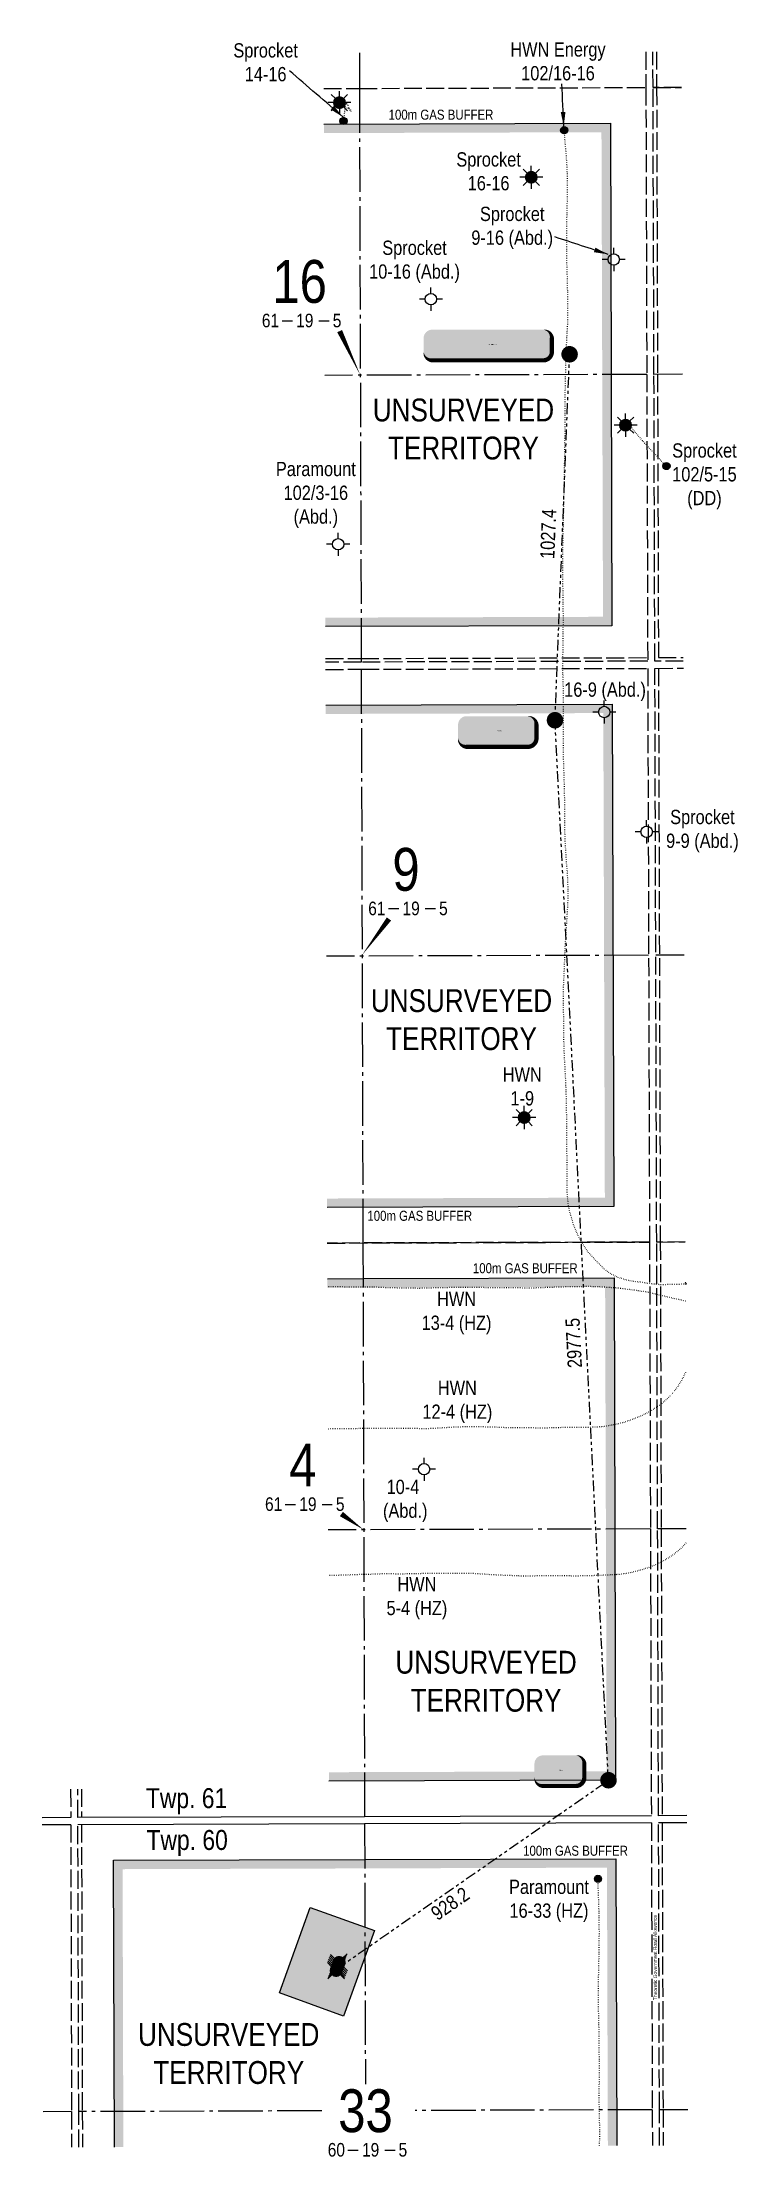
# Model space of a CAD drawing. Extents: x 498152 to 532124, y 6001603 to 6015154.
# Drawn here: x 525147 to 527098, y 6001603 to 6007532 of the extents above; entities that cross this region are included whole.
import ezdxf
from ezdxf.enums import TextEntityAlignment as Align

# ---------------------------------------------------------------- set-up
doc = ezdxf.new("R2018")
doc.units = 0
doc.header["$LTSCALE"] = 5
doc.header["$PDSIZE"] = 0.5
for name, pattern in [('foc-DOT', [1, 0.2, -0.8]), ('foc-DRILLPATH', [14.75, 6, -1.75, 1.75, -1.75, 1.75, -1.75]), ('foc-QUARTERLINE', [33, 25, -3, 2, -3]), ('foc-UNSURVEYED', [12.5, 10, -2.5])]:
    doc.linetypes.add(name, pattern=pattern)
for name, color, linetype in [('10', 1, 'Continuous'), ('9', 3, 'Continuous'), ('ABADATA-DRILL', 8, 'foc-DOT'), ('ABADATA-DRILL-T', 8, 'Continuous'), ('AS-TARGET-GAS', 182, 'Continuous'), ('AS-TARGET-GAS-H', 181, 'Continuous'), ('CG-NOTES', 7, 'Continuous'), ('D-TXT', 6, 'Continuous'), ('DRILL-T', 8, 'Continuous'), ('L-BD', 7, 'Continuous'), ('L-BD1', 253, 'Continuous'), ('L-MON', 1, 'Continuous'), ('L-ROAD-T', 7, 'Continuous'), ('L-SEC', 7, 'Continuous'), ('L-SECLBL', 7, 'Continuous'), ('L-SECQ', 8, 'foc-QUARTERLINE'), ('L-UNS-T', 3, 'Continuous'), ('L-USEC', 7, 'foc-UNSURVEYED'), ('locations_e80bf27b-a3a9-4', 7, 'Continuous'), ('P-PDRILLPATH', 12, 'foc-DRILLPATH'), ('P-PROPOSED', 10, 'Continuous'), ('P-PROPOSED-H', 21, 'Continuous')]:
    doc.layers.add(name, color=color, linetype=linetype)
doc.styles.add('80CG', font='ARIALN.TTF', dxfattribs={"height": 10})
doc.styles.add('80L', font='ARIALN.TTF', dxfattribs={"height": 10})
doc.styles.add('SIMPLEX', font='ARIALN.TTF')
doc.styles.get("Standard").update_dxf_attribs({"font": 'ARIALN.TTF'})
doc.dimstyles.new('Compass 5 000', dxfattribs={"dimscale": 5, "dimtxt": 9, "dimasz": 2, "dimexe": 0.2, "dimexo": 0.0625, "dimgap": 0.5, "dimtad": 0, "dimtih": 1, "dimtoh": 1, "dimzin": 0, "dimdsep": 46, "dimtxsty": '80CG', "dimcen": 0.1, "dimse1": 1, "dimse2": 1, "dimclrd": 256, "dimclrt": 256, "dimaunit": 1, "dimadec": 4, "dimazin": 0, "dimtfac": 0.06, "dimtofl": 0, "dimtmove": 0, "dimatfit": 1, "dimfxl": 0.2, "dimtolj": 1, "dimtzin": 0, "dimlwd": -1, "dimarcsym": 0})

msp = doc.modelspace()

# ---------------------------------------------------------------- texts
at = {"layer": 'ABADATA-DRILL-T', "attachment_point": 1, "style": '80L'}
for s, width, gutter_width, insert, char_height in [('\\pxqc;Sprocket\\P14-16', 180.87334, 199.89, (525682.868, 6007529.05), 40), ('\\pxqc;HWN Energy\\P102/16-16', 445.28779, 199.89, (526370.692, 6007531.678), 40), ('\\pxqc;Sprocket\\P9-16 (Abd.)', 226.71439, 199.89, (526351.583, 6007070.586), 40), ('\\pxqc;Sprocket\\P10-16 (Abd.)', 262.62694, 199.89, (526059.629, 6006975.655), 40), ('\\pxqc;Paramount\\P102/3-16 (Abd.)', 262.62694, 199.89, (525782.826, 6006355.379), 40), ('\\pxqc;Sprocket\\P9-9 (Abd.)', 262.62694, 199.89, (526867.2, 6005379.649), 40), ('\\pxqc;Paramount\\P16-33 (HZ)', 224.02758, 199.78, (526456.094, 6002380.092), 39.97798)]:
    msp.add_mtext_dynamic_manual_height_columns(s, width=width, gutter_width=gutter_width, heights=[0], dxfattribs=dict(at, insert=insert, char_height=char_height))
at = {"layer": 'AS-TARGET-GAS', "char_height": 27.98458, "attachment_point": 1, "style": '80L'}
for insert in [(526118.307, 6007342.765), (526058.649, 6004255.474), (526354.708, 6004108.593), (526495.576, 6002475.311)]:
    msp.add_mtext_dynamic_manual_height_columns('100m GAS BUFFER', width=350.35497, gutter_width=189.791, heights=[0], dxfattribs=dict(at, insert=insert))
at = {"layer": 'D-TXT', "color": 3, "char_height": 55.9692, "attachment_point": 1, "style": '80L'}
for s, insert in [('Twp. 61', (525437.582, 6002636.692)), ('Twp. 60', (525439.146, 6002519.449))]:
    msp.add_mtext_dynamic_manual_height_columns(s, width=405.13507, gutter_width=189.791, heights=[0], dxfattribs=dict(at, insert=insert))
at = {"layer": 'DRILL-T', "linetype": 'Continuous', "char_height": 40, "attachment_point": 1, "style": '80L'}
for s, width, insert in [('\\pxqc;Sprocket\\P16-16', 227.383, (526285.051, 6007223.282)), ('\\pxqc;Sprocket\\P102/5-15 (DD)', 227.383, (526890.505, 6006407.222)), ('\\pxqc;16-9 (Abd.)', 245.52926, (526602.611, 6005736.824)), ('\\pxqc;HWN\\P1-9', 245.52926, (526370.414, 6004657.556)), ('\\pxqc,t5;HWN\\P13-4 (HZ)', 193.52667, (526212.068, 6004028.335)), ('\\pxqc,t5;HWN\\P12-4 (HZ)', 193.52667, (526214.384, 6003779.045)), ('\\pxqc;10-4\\P (Abd.)', 135.05956, (526090.998, 6003501.421)), ('\\pxqc,t5;HWN\\P5-4 (HZ)', 193.52667, (526100.883, 6003228.51))]:
    msp.add_mtext_dynamic_manual_height_columns(s, width=width, gutter_width=199.89, heights=[0], dxfattribs=dict(at, insert=insert))
at = {"layer": 'L-BD', "style": '80L'}
for s, rotation, p in [('1027.4', 87.7109, (526565.842, 6006153.244)), ('2977.5', 92.8894, (526637.242, 6003884.942)), ('928.2', 34.7588753, (526290.927, 6002313.016))]:
    msp.add_text(s, height=39.978, rotation=rotation, dxfattribs=at).set_placement(p, align=Align.MIDDLE)
at = {"layer": 'L-UNS-T', "color": 3, "char_height": 63.96476, "attachment_point": 5, "style": '80L'}
for insert in [(526328.147, 6006446.991), (526322.745, 6004791.083), (526391.707, 6002936.065), (525669.794, 6001892.444)]:
    msp.add_mtext_dynamic_manual_height_columns('\\pxqc;UNSURVEYED TERRITORY', width=505.09832, gutter_width=189.791, heights=[0], dxfattribs=dict(at, insert=insert))

# ---------------------------------------------------------------- blocks, each defined once
blk = doc.blocks.new('L-SECLBL')
at = {"layer": '9', "color": 7}
for p, q in [((-5.1, -27.8), (-12.3, -27.8)), ((20.7, -27.8), (13.5, -27.8))]:
    blk.add_line(p, q, dxfattribs=at)
at = {"layer": '10', "color": 2, "style": 'SIMPLEX'}
blk.add_attdef('SEC', text='', height=30, dxfattribs=at).set_placement((0, 0), align=Align.MIDDLE)
at = {"layer": '10', "color": 5, "style": '80L'}
blk.add_attdef('TWP', text='', height=9.5, dxfattribs=at).set_placement((-14.4, -27.4), align=Align.MIDDLE_RIGHT)
blk.add_attdef('RGE', text='', height=9.5, dxfattribs=at).set_placement((3.6, -27.4), align=Align.MIDDLE_CENTER)
blk.add_attdef('MER', text='', height=9.5, dxfattribs=at).set_placement((23.2, -27.4), align=Align.MIDDLE_LEFT)
blk = doc.blocks.new('LABEL_ROAD_THEORETIC')
at = {"layer": 'L-ROAD-T', "style": '80L'}
blk.add_text('Theoretic Government Road Allowance', height=10, dxfattribs=at).set_placement((0, 0), align=Align.MIDDLE_CENTER)
blk = doc.blocks.new('GAS')
h = blk.add_hatch(color=255)
h.dxf.hatch_style = 1
edge = h.paths.add_edge_path()
edge.add_arc((0, 0), 0.9, 0, 360)
for p, q in [((-0.81, 0), (-1.62, 0)), ((-0.57, 0.57), (-1.14, 1.14)), ((0, 0.81), (0, 1.62)), ((0.57, 0.57), (1.14, 1.14)), ((1.62, 0), (0.81, 0)), ((-0.57, -0.57), (-1.14, -1.14)), ((0, -0.81), (0, -1.62)), ((1.14, -1.14), (0.57, -0.57))]:
    blk.add_line(p, q)
blk.add_circle((0, 0), 0.8)
blk = doc.blocks.new('plbh')
at = {"layer": 'L-MON'}
h = blk.add_hatch(color=255, dxfattribs=at)
h.dxf.hatch_style = 1
edge = h.paths.add_edge_path()
edge.add_arc((0, 0), 1.16, 0, 360)
h = blk.add_hatch(color=256, dxfattribs=at)
h.dxf.hatch_style = 1
h.paths.add_polyline_path([(-0.96, 0, 1), (0.96, 0, 1)])
h.paths.add_polyline_path([(0.91, 0, -1), (-0.91, 0, -1)], flags=16)
h.paths.add_polyline_path([(0.45, 0, -1), (-0.45, 0, -1)], flags=0)
h = blk.add_hatch(color=256, dxfattribs=at)
h.dxf.hatch_style = 1
h.paths.add_polyline_path([(-0.45, 0, 1), (0.45, 0, 1)])
h.paths.add_polyline_path([(0.4, 0, -1), (-0.4, 0, -1)], flags=16)
at = {"layer": 'L-MON', "color": 240}
for radius in [0.96, 0.91, 0.45, 0.4]:
    blk.add_circle((0, 0), radius, dxfattribs=at)
blk = doc.blocks.new('BH-Existing')
at = {"layer": 'ABADATA-DRILL-T'}
h = blk.add_hatch(color=256, dxfattribs=at)
h.dxf.hatch_style = 1
edge = h.paths.add_edge_path()
edge.add_arc((0, 0), 0.5, 0, 360)
blk.add_circle((0, 0), 0.5, dxfattribs=at)
blk = doc.blocks.new('GABD')
for p, q in [((-0.81, 0), (-1.62, 0)), ((0, 0.81), (0, 1.62)), ((1.62, 0), (0.81, 0)), ((0, -0.81), (0, -1.62))]:
    blk.add_line(p, q)
blk.add_circle((0, 0), 0.8)
blk = doc.blocks.new('*U60')
h = blk.add_hatch(color=255)
edge = h.paths.add_edge_path()
edge.add_line((-11.5, -11.5), (11.5, -11.5))
edge.add_arc((11.5, -5.5), 6, 270, 360)
edge.add_line((17.5, -5.5), (17.5, 4))
edge.add_arc((11.5, 4), 6, 0, 90)
edge.add_line((11.5, 10), (-11.5, 10))
edge.add_arc((-11.5, 4), 6, 90, 180)
edge.add_line((-17.5, 4), (-17.5, -5.5))
edge.add_arc((-11.5, -5.5), 6, 180, 270)
at = {"color": 14, "flags": 128}
blk.add_lwpolyline([(-11.5, -11.5, 3, 3, 0), (11.5, -11.5, 3, 3, 0.414214), (17.5, -5.5, 3, 3, 0), (17.5, 4, 3, 0, 0.414214), (11.5, 10, 0, 0, 0), (-11.5, 10, 0, 0, 0.414214), (-17.5, 4, 0, 0, 0), (-17.5, -5.5, 0, 3, 0.414214)], format="xyseb", close=True, dxfattribs=at)
at = {"color": 14, "lineweight": 30, "flags": 104}
blk.add_attdef('ENTER_TEXT', text='', height=10, dxfattribs=at).set_placement((0, 0), align=Align.MIDDLE_CENTER)
blk = doc.blocks.new('*U61')
h = blk.add_hatch(color=255)
edge = h.paths.add_edge_path()
edge.add_line((-21.5, -11.5), (21.5, -11.5))
edge.add_arc((21.5, -5.5), 6, 270, 360)
edge.add_line((27.5, -5.5), (27.5, 4))
edge.add_arc((21.5, 4), 6, 0, 90)
edge.add_line((21.5, 10), (-21.5, 10))
edge.add_arc((-21.5, 4), 6, 90, 180)
edge.add_line((-27.5, 4), (-27.5, -5.5))
edge.add_arc((-21.5, -5.5), 6, 180, 270)
at = {"color": 14, "flags": 128}
blk.add_lwpolyline([(-21.5, -11.5, 3, 3, 0), (21.5, -11.5, 3, 3, 0.414214), (27.5, -5.5, 3, 3, 0), (27.5, 4, 3, 0, 0.414214), (21.5, 10, 0, 0, 0), (-21.5, 10, 0, 0, 0.414214), (-27.5, 4, 0, 0, 0), (-27.5, -5.5, 0, 3, 0.414214)], format="xyseb", close=True, dxfattribs=at)
at = {"color": 14, "lineweight": 30, "flags": 104}
blk.add_attdef('ENTER_TEXT', text='', height=10, dxfattribs=at).set_placement((0, 0), align=Align.MIDDLE_CENTER)
blk = doc.blocks.new('*U64')
h = blk.add_hatch(color=255)
edge = h.paths.add_edge_path()
edge.add_line((-39, -11.5), (39, -11.5))
edge.add_arc((39, -5.5), 6, 270, 360)
edge.add_line((45, -5.5), (45, 4))
edge.add_arc((39, 4), 6, 0, 90)
edge.add_line((39, 10), (-39, 10))
edge.add_arc((-39, 4), 6, 90, 180)
edge.add_line((-45, 4), (-45, -5.5))
edge.add_arc((-39, -5.5), 6, 180, 270)
at = {"color": 14, "flags": 128}
blk.add_lwpolyline([(-39, -11.5, 3, 3, 0), (39, -11.5, 3, 3, 0.414214), (45, -5.5, 3, 3, 0), (45, 4, 3, 0, 0.414214), (39, 10, 0, 0, 0), (-39, 10, 0, 0, 0.414214), (-45, 4, 0, 0, 0), (-45, -5.5, 0, 3, 0.414214)], format="xyseb", close=True, dxfattribs=at)
at = {"color": 14, "lineweight": 30, "flags": 104}
blk.add_attdef('ENTER_TEXT', text='', height=10, dxfattribs=at).set_placement((0, 0), align=Align.MIDDLE_CENTER)
blk = doc.blocks.new('WC')
at = {"layer": 'L-MON'}
h = blk.add_hatch(color=255, dxfattribs=at)
h.dxf.hatch_style = 1
edge = h.paths.add_edge_path()
edge.add_arc((0, 0), 0.9, 0, 360)
at = {"layer": 'L-MON', "color": 240, "flags": 128}
for points in [[(-0.62, 0.5), (-1.23, 1.12)], [(0.52, 0.61), (1.13, 1.21)], [(-1.18, -1.18), (-0.56, -0.57)], [(1.16, -1.18), (0.56, -0.57)]]:
    blk.add_lwpolyline(points, dxfattribs=at)
at = {"layer": 'L-MON', "color": 240}
for radius in [0.8, 0.373]:
    blk.add_circle((0, 0), radius, dxfattribs=at)

# ---------------------------------------------------------------- hatches: boundary and pattern name
at = {"layer": 'AS-TARGET-GAS-H'}
h = msp.add_hatch(color=256, dxfattribs=at)
h.dxf.hatch_style = 1
h.paths.add_polyline_path([(525936.941, 6007277.103), (526715.354, 6007279.567), (526719.656, 6005920.952), (525941.002, 6005918.487), (525941.077, 6005893.501), (526744.721, 6005896.045), (526740.261, 6007304.632), (525936.867, 6007302.089)])
h = msp.add_hatch(color=256, dxfattribs=at)
h.dxf.hatch_style = 1
h.paths.add_polyline_path([(525941.809, 6005648.519), (526720.51, 6005650.985), (526724.811, 6004292.369), (525945.87, 6004289.903), (525945.944, 6004264.917), (526749.877, 6004267.462), (526745.417, 6005676.05), (525941.734, 6005673.506)])
h = msp.add_hatch(color=256, dxfattribs=at)
h.dxf.hatch_style = 1
h.paths.add_polyline_path([(525946.616, 6004040.042), (526725.602, 6004042.508), (526729.904, 6002683.893), (525950.677, 6002681.426), (525950.752, 6002656.44), (526754.969, 6002658.986), (526750.509, 6004067.573), (525946.542, 6004065.028)])
h = msp.add_hatch(color=256, dxfattribs=at)
h.dxf.hatch_style = 1
h.paths.add_polyline_path([(526733.225, 6001634.674), (526758.211, 6001634.753), (526755.665, 6002438.991), (526051.371, 6002436.761), (525347.042, 6002434.531), (525349.304, 6001630.292), (525374.29, 6001630.371), (525372.099, 6002409.624), (526051.451, 6002411.775), (526730.758, 6002413.926)])
at = {"layer": 'P-PROPOSED-H'}
h = msp.add_hatch(color=256, dxfattribs=at)
h.dxf.hatch_style = 1
h.paths.add_polyline_path([(525898.283, 6002302.525), (526078.654, 6002237.561), (525992.281, 6001997.723), (525811.91, 6002062.687)])

# ---------------------------------------------------------------- linework, layer by layer
at = {"layer": 'ABADATA-DRILL', "flags": 128}
for points in [[(525980.371, 6007362.452), (525980.371, 6007362.452), (525980.411, 6007362.442), (525980.722, 6007362.303), (525981.162, 6007361.994), (525981.884, 6007361.467), (525982.585, 6007361.029), (525983.076, 6007360.66), (525983.678, 6007360.112), (525984.43, 6007359.434), (525986.074, 6007358.009), (525988.42, 6007356.116), (525990.284, 6007354.672), (525993.842, 6007352.212), (525999.252, 6007348.908), (526003.338, 6007346.58), (526004.851, 6007345.745), (526005.492, 6007345.367), (526006.655, 6007344.54), (526007.617, 6007343.693), (526008.389, 6007342.895), (526008.981, 6007342.227), (526009.935, 6007341.16), (526010.687, 6007340.442), (526011.378, 6007339.914), (526012.06, 6007339.416), (526012.631, 6007338.968), (526012.902, 6007338.599), (526012.923, 6007338.299), (526012.834, 6007338.189), (526012.783, 6007338.268), (526012.803, 6007338.479), (526012.872, 6007338.759), (526013.111, 6007339.139), (526013.2, 6007339.21), (526013.21, 6007339.23), (526013.15, 6007339.41), (526012.898, 6007339.949), (526012.355, 6007341.037), (526011.611, 6007342.405), (526011.06, 6007342.873), (526010.218, 6007343.431), (526009.385, 6007344.368), (526008.551, 6007345.776), (526007.958, 6007346.574), (526007.288, 6007346.872), (526006.808, 6007346.881), (526006.487, 6007346.95), (526006.576, 6007347.46), (526006.744, 6007348.111), (526006.771, 6007348.981), (526006.528, 6007350.06), (526005.793, 6007351.918), (526004.556, 6007354.114), (526002.998, 6007356.649), (526002.164, 6007358.057), (526001.662, 6007358.846), (526001.44, 6007359.395), (526001.368, 6007360.195), (526001.407, 6007360.545), (526001.436, 6007360.975), (526001.405, 6007361.055), (526001.165, 6007361.084), (526000.925, 6007361.023), (526000.186, 6007360.861), (525999.726, 6007360.77), (525999.247, 6007360.638), (525998.787, 6007360.437), (525998.378, 6007360.156), (525998.019, 6007359.735), (525997.741, 6007359.174), (525997.543, 6007358.473), (525997.375, 6007357.693), (525997.218, 6007356.852), (525996.895, 6007354.471), (525996.789, 6007353.061), (525996.643, 6007351.721), (525996.328, 6007350.21), (525995.963, 6007348.579), (525995.618, 6007346.807), (525995.136, 6007344.076), (525994.892, 6007342.175), (525994.737, 6007340.355), (525994.642, 6007338.735), (525994.439, 6007336.164), (525993.857, 6007333.572), (525993.352, 6007331.991), (525993.106, 6007330.63), (525993.108, 6007330.05), (525993.171, 6007328.92), (525993.215, 6007327.7), (525993.168, 6007326.43), (525993.092, 6007325.18), (525993.006, 6007323.969), (525992.899, 6007322.829), (525992.833, 6007321.709), (525992.756, 6007320.639), (525992.717, 6007320.149), (525992.689, 6007319.669), (525992.65, 6007319.168), (525992.622, 6007318.598), (525992.614, 6007317.988), (525992.587, 6007316.708), (525992.561, 6007315.528), (525992.554, 6007314.518), (525992.566, 6007313.698), (525992.529, 6007312.778), (525992.461, 6007312.148), (525992.243, 6007311.577), (525991.734, 6007311.086)], [(526953.187, 6004048.382), (526953.187, 6004048.382), (526953.187, 6004048.382), (526953.127, 6004048.431), (526953.076, 6004048.541), (526953.026, 6004048.661), (526952.966, 6004048.811), (526952.915, 6004048.981), (526952.804, 6004049.18), (526952.644, 6004049.42), (526952.493, 6004049.699), (526952.322, 6004050.019), (526952.121, 6004050.348), (526951.9, 6004050.698), (526951.698, 6004051.087), (526951.507, 6004051.496), (526951.306, 6004051.926), (526951.074, 6004052.395), (526950.843, 6004052.774), (526950.732, 6004053.004), (526950.672, 6004053.154), (526950.561, 6004053.293), (526950.531, 6004053.353), (526950.42, 6004053.623), (526950.36, 6004053.783), (526950.269, 6004054.042), (526950.158, 6004054.282), (526950.048, 6004054.402), (526949.978, 6004054.361), (526949.908, 6004054.281), (526949.669, 6004054.11), (526949.23, 6004053.819), (526949.04, 6004053.688), (526949.31, 6004053.799), (526949.719, 6004053.921), (526950.099, 6004053.972), (526950.539, 6004054.013), (526951.079, 6004054.125), (526951.678, 6004054.317), (526952.177, 6004054.538), (526952.487, 6004054.699), (526952.707, 6004054.73), (526952.957, 6004054.701), (526953.217, 6004054.702), (526953.497, 6004054.653), (526953.747, 6004054.493), (526953.868, 6004054.364), (526953.868, 6004054.294), (526953.839, 6004054.154), (526953.819, 6004053.914), (526953.77, 6004053.684), (526953.641, 6004053.433), (526953.402, 6004053.152), (526953.103, 6004052.881), (526952.764, 6004052.52), (526952.445, 6004052.129), (526952.206, 6004051.809), (526952.017, 6004051.598), (526951.897, 6004051.508), (526951.857, 6004051.437), (526951.807, 6004051.357), (526951.738, 6004051.287), (526951.698, 6004051.177), (526951.739, 6004050.937), (526951.8, 6004050.657), (526951.861, 6004050.407), (526951.921, 6004050.198), (526951.991, 6004050.118), (526951.952, 6004050.028), (526951.632, 6004049.877), (526950.933, 6004049.674), (526949.873, 6004049.521), (526948.533, 6004049.497), (526946.943, 6004049.572), (526945.113, 6004049.686), (526943.133, 6004049.77), (526940.963, 6004049.703), (526938.583, 6004049.485), (526935.874, 6004049.226), (526932.905, 6004048.907), (526929.706, 6004048.607), (526926.206, 6004048.506), (526922.276, 6004048.623), (526918.015, 6004048.88), (526913.705, 6004049.056), (526909.445, 6004049.022), (526905.245, 6004048.839), (526900.886, 6004048.625), (526896.227, 6004048.39), (526891.217, 6004048.194), (526885.827, 6004048.157), (526880.137, 6004048.279), (526874.186, 6004048.68), (526862.132, 6004049.871), (526849.357, 6004051.431), (526842.814, 6004052.33), (526836.19, 6004053.369), (526829.376, 6004054.597), (526822.393, 6004055.655), (526815.471, 6004056.393), (526808.389, 6004057.06), (526801.006, 6004057.967), (526793.671, 6004059.333), (526786.195, 6004061.119), (526778.699, 6004063.216), (526771.361, 6004065.522), (526764.203, 6004068.049), (526757.254, 6004070.877), (526750.204, 6004074.135), (526743.392, 6004077.833), (526736.718, 6004082.112), (526730.233, 6004086.861), (526724.027, 6004091.951), (526718.17, 6004097.263), (526712.593, 6004102.675), (526707.115, 6004108.308), (526701.747, 6004113.951), (526696.358, 6004119.653), (526690.91, 6004125.486), (526685.331, 6004131.528), (526679.81, 6004137.841), (526674.499, 6004144.564), (526669.406, 6004151.668), (526664.753, 6004158.983), (526660.339, 6004166.489), (526656.005, 6004174.105), (526651.86, 6004181.792), (526648.025, 6004189.64), (526644.489, 6004197.708), (526641.223, 6004205.968), (526638.116, 6004214.388), (526635.139, 6004222.919), (526632.322, 6004231.53), (526629.694, 6004240.212), (526627.346, 6004249.084), (526626.129, 6004254.27), (526625.307, 6004258.098), (526623.578, 6004267.232), (526622.139, 6004276.368), (526620.999, 6004285.654), (526620.169, 6004295.011), (526619.589, 6004304.45), (526619.189, 6004313.988), (526618.959, 6004323.458), (526618.858, 6004333.087), (526618.837, 6004342.717), (526618.835, 6004358.998), (526618.836, 6004361.838), (526618.785, 6004381.077), (526618.714, 6004400.287), (526618.612, 6004419.467), (526618.511, 6004438.667), (526618.37, 6004458.017), (526618.188, 6004477.246), (526618.037, 6004496.386), (526617.876, 6004515.695), (526617.604, 6004534.954), (526617.304, 6004554.004), (526616.933, 6004573.043), (526616.332, 6004592.301), (526615.56, 6004611.558), (526614.679, 6004630.686), (526613.698, 6004649.923), (526612.686, 6004669.189), (526611.665, 6004688.316), (526610.864, 6004707.444), (526610.273, 6004726.602), (526609.892, 6004745.741), (526609.761, 6004764.881), (526609.64, 6004784.03), (526609.359, 6004803.22), (526608.858, 6004822.408), (526608.407, 6004841.577), (526608.396, 6004860.777), (526608.944, 6004880.149), (526609.743, 6004899.221), (526610.652, 6004918.554), (526611.52, 6004937.867), (526612.309, 6004957.01), (526612.958, 6004976.262), (526613.727, 6004995.435), (526614.855, 6005014.658), (526616.154, 6005033.912), (526617.472, 6005053.227), (526618.691, 6005072.311), (526619.76, 6005091.464), (526620.939, 6005110.758), (526621.727, 6005130.071), (526621.787, 6005149.171), (526621.476, 6005168.2), (526620.695, 6005187.378), (526619.494, 6005206.574), (526617.992, 6005225.799), (526616.611, 6005244.975), (526615.44, 6005264.121), (526614.169, 6005283.287), (526613.228, 6005302.384), (526612.887, 6005321.633), (526612.846, 6005340.843), (526612.794, 6005360.023), (526612.623, 6005379.223), (526612.422, 6005398.402), (526612.051, 6005417.551), (526611.59, 6005436.72), (526611.158, 6005456.079), (526610.677, 6005475.237), (526609.945, 6005494.585), (526609.314, 6005513.913), (526608.953, 6005533.132), (526608.712, 6005552.281), (526608.57, 6005571.501), (526608.519, 6005590.801), (526608.588, 6005609.921), (526608.677, 6005629.132), (526608.706, 6005648.062), (526608.696, 6005666.972), (526608.695, 6005686.102), (526608.704, 6005705.212), (526608.423, 6005724.291), (526607.812, 6005743.439), (526607.182, 6005762.338), (526606.941, 6005781.337), (526607.15, 6005800.558), (526607.489, 6005819.639), (526607.769, 6005838.5), (526607.908, 6005857.61), (526608.138, 6005876.461), (526608.377, 6005895.692), (526608.447, 6005914.552), (526608.366, 6005933.542), (526608.165, 6005952.872), (526607.925, 6005971.721), (526607.614, 6005990.88), (526607.213, 6006009.779), (526607.012, 6006028.878), (526607.083, 6006047.629), (526607.142, 6006066.729), (526607.122, 6006085.599), (526607.13, 6006104.779), (526607.36, 6006123.71), (526607.74, 6006142.731), (526608.158, 6006161.893), (526608.549, 6006180.704), (526609.038, 6006199.786), (526609.497, 6006218.857), (526609.707, 6006237.588), (526610.037, 6006256.379), (526610.596, 6006275.481), (526611.166, 6006294.573), (526611.624, 6006313.924), (526611.893, 6006332.895), (526612.102, 6006352.026), (526612.292, 6006371.057), (526612.532, 6006389.918), (526612.821, 6006409.089), (526613.059, 6006428.29), (526613.218, 6006447.59), (526613.407, 6006466.821), (526613.575, 6006486.111), (526613.614, 6006505.382), (526613.702, 6006524.682), (526613.871, 6006543.863), (526614.019, 6006563.203), (526614.318, 6006582.364), (526614.867, 6006601.556), (526615.396, 6006620.678), (526615.965, 6006639.74), (526616.644, 6006658.892), (526617.373, 6006678.145), (526618.192, 6006697.327), (526619.211, 6006716.511), (526620.38, 6006735.635), (526621.119, 6006754.717), (526621.278, 6006773.787), (526621.237, 6006793.117), (526621.055, 6006812.357), (526620.664, 6006831.546), (526620.173, 6006850.734), (526619.712, 6006869.953), (526619.181, 6006889.092), (526618.59, 6006908.15), (526618.189, 6006927.289), (526617.988, 6006946.438), (526617.787, 6006965.677), (526617.815, 6006984.858), (526618.054, 6007004.088), (526618.273, 6007023.209), (526618.632, 6007042.47), (526619.121, 6007061.672), (526619.529, 6007080.904), (526619.818, 6007100.025), (526620.107, 6007119.216), (526620.246, 6007138.456), (526619.914, 6007157.695), (526619.263, 6007176.833), (526618.232, 6007196.12), (526616.77, 6007215.465), (526615.15, 6007234.48), (526613.449, 6007253.615), (526611.87, 6007272.05), (526610.769, 6007284.997)], [(526782.646, 6006457.979), (526782.646, 6006457.979), (526782.686, 6006457.989), (526782.905, 6006458.13), (526783.085, 6006458.33), (526783.234, 6006458.431), (526783.454, 6006458.501), (526783.694, 6006458.612), (526783.784, 6006458.683), (526783.814, 6006458.703), (526783.913, 6006458.803), (526783.973, 6006459.023), (526783.942, 6006459.213), (526783.932, 6006459.283), (526784.012, 6006459.183), (526784.083, 6006458.974), (526784.093, 6006458.813), (526784.093, 6006458.804), (526784.093, 6006458.864), (526784.173, 6006458.884), (526784.313, 6006458.924), (526784.403, 6006458.955), (526784.533, 6006458.975), (526784.702, 6006459.075), (526784.832, 6006459.226), (526784.971, 6006459.406), (526785.061, 6006459.437), (526785.131, 6006459.387), (526785.211, 6006459.437), (526785.331, 6006459.507), (526785.43, 6006459.708), (526785.479, 6006459.998), (526785.479, 6006460.258), (526785.508, 6006460.528), (526785.457, 6006460.878), (526785.346, 6006461.148), (526785.385, 6006461.488), (526785.383, 6006462.138), (526785.19, 6006462.907), (526784.828, 6006463.756), (526784.365, 6006464.594), (526784.063, 6006465.214), (526783.642, 6006465.592), (526783.301, 6006465.781), (526783.271, 6006465.971), (526783.33, 6006466.191), (526783.419, 6006466.371), (526783.499, 6006466.582), (526783.478, 6006466.752), (526783.458, 6006466.862), (526783.567, 6006467.242), (526783.665, 6006467.662), (526783.684, 6006467.952), (526783.693, 6006468.282), (526783.713, 6006468.542), (526783.771, 6006468.903), (526783.84, 6006469.333), (526783.85, 6006469.383), (526783.86, 6006469.393), (526783.91, 6006469.373), (526783.99, 6006469.293), (526784.141, 6006469.174), (526784.351, 6006469.004), (526784.622, 6006468.735), (526785.003, 6006468.356), (526785.445, 6006467.868), (526785.906, 6006467.299), (526786.368, 6006466.691), (526786.87, 6006466.052), (526787.473, 6006465.344), (526788.245, 6006464.457), (526789.219, 6006463.33), (526790.403, 6006462.034), (526791.738, 6006460.598), (526793.173, 6006458.982), (526794.688, 6006457.227), (526796.254, 6006455.322), (526797.8, 6006453.407), (526799.326, 6006451.522), (526800.872, 6006449.596), (526802.408, 6006447.681), (526803.974, 6006445.766), (526805.561, 6006443.831), (526808.733, 6006440.011), (526811.935, 6006436.231), (526815.167, 6006432.411), (526818.409, 6006428.592), (526821.691, 6006424.782), (526824.952, 6006421.082), (526826.548, 6006419.277), (526828.174, 6006417.452), (526829.8, 6006415.607), (526831.456, 6006413.703), (526833.142, 6006411.788), (526834.818, 6006409.893), (526836.433, 6006408.068), (526838.019, 6006406.293), (526839.595, 6006404.538), (526841.2, 6006402.763), (526842.816, 6006400.988), (526844.411, 6006399.283), (526846.037, 6006397.569), (526847.702, 6006395.784), (526849.348, 6006393.959), (526850.964, 6006392.214), (526852.539, 6006390.569), (526854.154, 6006388.934), (526855.799, 6006387.269), (526857.465, 6006385.525), (526859.15, 6006383.72), (526860.916, 6006381.845), (526862.752, 6006379.911), (526864.588, 6006378.007), (526866.394, 6006376.203), (526868.149, 6006374.558), (526869.864, 6006372.933), (526871.54, 6006371.219), (526873.165, 6006369.454), (526874.681, 6006367.769), (526876.186, 6006366.143), (526877.691, 6006364.568), (526879.155, 6006363.113), (526880.53, 6006361.707), (526881.724, 6006360.331), (526882.818, 6006358.994), (526883.883, 6006357.718), (526884.936, 6006356.521), (526885.99, 6006355.374), (526887.023, 6006354.298), (526888.007, 6006353.251), (526888.92, 6006352.254), (526889.813, 6006351.286), (526890.696, 6006350.369), (526891.558, 6006349.522), (526892.401, 6006348.724), (526893.213, 6006347.957), (526893.986, 6006347.24), (526894.718, 6006346.532), (526895.43, 6006345.824), (526896.092, 6006345.146), (526896.674, 6006344.548), (526897.597, 6006343.581)], [(526950.607, 6004002.302), (526949.749, 6004002.504), (526944.165, 6004003.796), (526938.211, 6004005.107), (526931.926, 6004006.497), (526925.381, 6004007.986), (526918.576, 6004009.584), (526911.371, 6004011.281), (526904.075, 6004012.988), (526896.53, 6004014.754), (526888.744, 6004016.529), (526880.838, 6004018.303), (526872.712, 6004020.178), (526864.626, 6004022.102), (526856.64, 6004024.076), (526848.553, 6004026.02), (526840.258, 6004027.724), (526831.803, 6004029.137), (526823.229, 6004030.439), (526814.525, 6004031.762), (526805.681, 6004033.073), (526796.657, 6004034.324), (526787.463, 6004035.515), (526778.319, 6004036.616), (526769.136, 6004037.667), (526759.803, 6004038.647), (526754.031, 6004039.168), (526750.48, 6004039.447), (526741.088, 6004040.077), (526735.387, 6004040.429), (526726.955, 6004041.002), (526717.633, 6004041.592), (526708.261, 6004042.052), (526698.9, 6004042.422), (526689.589, 6004042.732), (526680.169, 6004042.872), (526670.699, 6004042.842), (526661.319, 6004042.812), (526651.959, 6004042.762), (526642.589, 6004042.652), (526633.23, 6004042.482), (526623.901, 6004042.222), (526614.531, 6004041.982), (526605.122, 6004041.752), (526595.783, 6004041.432), (526586.474, 6004041.123), (526577.155, 6004040.773), (526567.806, 6004040.403), (526558.457, 6004040.003), (526549.058, 6004039.633), (526539.729, 6004039.283), (526530.41, 6004039.023), (526521.101, 6004038.854), (526511.711, 6004038.743), (526502.371, 6004038.804), (526493.02, 6004039.004), (526483.659, 6004039.224), (526474.439, 6004039.364), (526465.088, 6004039.484), (526455.708, 6004039.514), (526446.358, 6004039.484), (526436.938, 6004039.504), (526427.588, 6004039.595), (526418.148, 6004039.674), (526408.777, 6004039.764), (526399.407, 6004039.844), (526390.036, 6004039.954), (526380.656, 6004040.154), (526371.345, 6004040.385), (526361.884, 6004040.614), (526352.534, 6004040.814), (526343.003, 6004040.844), (526333.544, 6004040.734), (526324.174, 6004040.644), (526314.904, 6004040.524), (526305.605, 6004040.354), (526295.975, 6004040.174), (526286.376, 6004040.023), (526276.866, 6004039.913), (526267.177, 6004039.702), (526257.427, 6004039.43), (526247.948, 6004039.2), (526238.439, 6004038.94), (526228.92, 6004038.619), (526219.341, 6004038.349), (526209.631, 6004038.168), (526200.111, 6004038.107), (526190.601, 6004038.157), (526180.951, 6004038.246), (526171.28, 6004038.395), (526161.78, 6004038.615), (526152.259, 6004038.874), (526142.738, 6004039.084), (526133.207, 6004039.253), (526123.597, 6004039.483), (526113.986, 6004039.742), (526104.415, 6004040.061), (526094.883, 6004040.551), (526085.361, 6004041.08), (526075.8, 6004041.4), (526066.17, 6004041.519), (526056.68, 6004041.569), (526047.169, 6004041.618), (526037.679, 6004041.648), (526028.089, 6004041.617), (526018.61, 6004041.557), (526009.019, 6004041.606), (525999.539, 6004041.776), (525990.048, 6004041.886), (525980.398, 6004041.995), (525970.897, 6004042.164), (525961.387, 6004042.334), (525951.866, 6004042.533), (525945.993, 6004042.678)], [(526950.607, 6004002.302), (526949.749, 6004002.504), (526944.165, 6004003.796), (526938.211, 6004005.107), (526931.926, 6004006.497), (526925.381, 6004007.986), (526918.576, 6004009.584), (526911.371, 6004011.281), (526904.075, 6004012.988), (526896.53, 6004014.754), (526888.744, 6004016.529), (526880.838, 6004018.303), (526872.712, 6004020.178), (526864.626, 6004022.102), (526856.64, 6004024.076), (526848.553, 6004026.02), (526840.258, 6004027.724), (526831.803, 6004029.137), (526823.229, 6004030.439), (526814.525, 6004031.762), (526805.681, 6004033.073), (526796.657, 6004034.324), (526787.463, 6004035.515), (526778.319, 6004036.616), (526769.136, 6004037.667), (526759.803, 6004038.647), (526754.031, 6004039.168), (526750.48, 6004039.447), (526741.088, 6004040.077), (526735.387, 6004040.429), (526726.955, 6004041.002), (526717.633, 6004041.592), (526708.261, 6004042.052), (526698.9, 6004042.422), (526689.589, 6004042.732), (526680.169, 6004042.872), (526670.699, 6004042.842), (526661.319, 6004042.812), (526651.959, 6004042.762), (526642.589, 6004042.652), (526633.23, 6004042.482), (526623.901, 6004042.222), (526614.531, 6004041.982), (526605.122, 6004041.752), (526595.783, 6004041.432), (526586.474, 6004041.123), (526577.155, 6004040.773), (526567.806, 6004040.403), (526558.457, 6004040.003), (526549.058, 6004039.633), (526539.729, 6004039.283), (526530.41, 6004039.023), (526521.101, 6004038.854), (526511.711, 6004038.743), (526502.371, 6004038.804), (526493.02, 6004039.004), (526483.659, 6004039.224), (526474.439, 6004039.364), (526465.088, 6004039.484), (526455.708, 6004039.514), (526446.358, 6004039.484), (526436.938, 6004039.504), (526427.588, 6004039.595), (526418.148, 6004039.674), (526408.777, 6004039.764), (526399.407, 6004039.844), (526390.036, 6004039.954), (526380.656, 6004040.154), (526371.345, 6004040.385), (526361.884, 6004040.614), (526352.534, 6004040.814), (526343.003, 6004040.844), (526333.544, 6004040.734), (526324.174, 6004040.644), (526314.904, 6004040.524), (526305.605, 6004040.354), (526295.975, 6004040.174), (526286.376, 6004040.023), (526276.866, 6004039.913), (526267.177, 6004039.702), (526257.427, 6004039.43), (526247.948, 6004039.2), (526238.439, 6004038.94), (526228.92, 6004038.619), (526219.341, 6004038.349), (526209.631, 6004038.168), (526200.111, 6004038.107), (526190.601, 6004038.157), (526180.951, 6004038.246), (526171.28, 6004038.395), (526161.78, 6004038.615), (526152.259, 6004038.874), (526142.738, 6004039.084), (526133.207, 6004039.253), (526123.597, 6004039.483), (526113.986, 6004039.742), (526104.415, 6004040.061), (526094.883, 6004040.551), (526085.361, 6004041.08), (526075.8, 6004041.4), (526066.17, 6004041.519), (526056.68, 6004041.569), (526047.169, 6004041.618), (526037.679, 6004041.648), (526028.089, 6004041.617), (526018.61, 6004041.557), (526009.019, 6004041.606), (525999.539, 6004041.776), (525990.048, 6004041.886), (525980.398, 6004041.995), (525970.897, 6004042.164), (525961.387, 6004042.334), (525951.866, 6004042.533), (525946.609, 6004042.663)], [(526951.238, 6003802.878), (526951.062, 6003802.464), (526947.695, 6003795.333), (526944.167, 6003788.242), (526940.46, 6003781.22), (526936.542, 6003774.347), (526932.383, 6003767.584), (526927.964, 6003760.92), (526923.295, 6003754.435), (526918.335, 6003748.089), (526913.085, 6003741.932), (526907.474, 6003735.964), (526901.572, 6003730.165), (526895.481, 6003724.506), (526889.238, 6003718.986), (526882.745, 6003713.635), (526875.961, 6003708.543), (526868.897, 6003703.751), (526861.541, 6003699.137), (526853.965, 6003694.713), (526846.259, 6003690.438), (526838.432, 6003686.333), (526830.504, 6003682.438), (526822.376, 6003678.752), (526814.127, 6003675.266), (526805.788, 6003671.849), (526797.328, 6003668.612), (526788.708, 6003665.625), (526779.997, 6003662.887), (526771.175, 6003660.369), (526762.272, 6003658.09), (526753.238, 6003656.041), (526745.603, 6003654.477), (526744.144, 6003654.182), (526734.99, 6003652.523), (526725.794, 6003651.074), (526716.548, 6003649.924), (526707.27, 6003649.125), (526698.342, 6003648.666), (526691.112, 6003648.453), (526681.823, 6003648.303), (526679.373, 6003648.286), (526663.073, 6003648.194), (526644.133, 6003648.143), (526625.353, 6003648.003), (526606.604, 6003647.663), (526587.826, 6003647.163), (526569.198, 6003646.574), (526550.459, 6003646.264), (526531.748, 6003646.484), (526512.927, 6003646.734), (526494.167, 6003646.754), (526475.517, 6003646.755), (526456.786, 6003647.025), (526438.053, 6003647.705), (526419.321, 6003648.505), (526400.669, 6003649.126), (526382.108, 6003649.407), (526363.437, 6003649.527), (526344.877, 6003649.588), (526326.087, 6003649.438), (526307.359, 6003648.938), (526288.622, 6003648.048), (526269.896, 6003646.748), (526251.19, 6003645.439), (526232.482, 6003644.629), (526213.733, 6003644.469), (526194.981, 6003644.789), (526176.17, 6003645.099), (526157.42, 6003645.239), (526138.689, 6003645.33), (526120.009, 6003645.42), (526101.269, 6003645.51), (526082.529, 6003645.52), (526063.789, 6003645.301), (526044.98, 6003644.85), (526026.221, 6003644.631), (526007.491, 6003644.581), (525988.772, 6003644.351), (525970.003, 6003644.081), (525951.253, 6003643.741), (525947.801, 6003643.657)], [(526952.754, 6003324.145), (526946.653, 6003317.545), (526939.855, 6003310.733), (526932.796, 6003304.23), (526925.436, 6003298.066), (526918.014, 6003292.403), (526910.002, 6003286.767), (526902.058, 6003281.621), (526893.804, 6003276.695), (526885.469, 6003272.108), (526876.843, 6003267.75), (526868.046, 6003263.652), (526859.208, 6003259.824), (526850.34, 6003256.285), (526841.2, 6003252.966), (526831.98, 6003249.966), (526822.658, 6003247.296), (526813.236, 6003244.836), (526803.783, 6003242.535), (526794.27, 6003240.435), (526784.666, 6003238.664), (526775.15, 6003237.253), (526765.484, 6003236.122), (526758.816, 6003235.511), (526745.358, 6003234.658), (526743.989, 6003234.593), (526740.849, 6003234.473), (526725.341, 6003233.823), (526706.664, 6003233.013), (526687.816, 6003232.263), (526669.028, 6003231.743), (526650.218, 6003231.562), (526631.658, 6003231.593), (526612.977, 6003231.722), (526594.196, 6003232.022), (526575.645, 6003232.343), (526556.955, 6003232.313), (526538.186, 6003231.852), (526519.438, 6003231.432), (526500.678, 6003231.262), (526482.067, 6003231.632), (526463.464, 6003232.532), (526444.681, 6003233.372), (526425.999, 6003234.002), (526407.406, 6003234.882), (526389.072, 6003236.253), (526370.417, 6003237.653), (526361.205, 6003238.094), (526351.945, 6003238.294), (526333.264, 6003238.464), (526313.813, 6003238.712), (526294.372, 6003238.939), (526275.063, 6003238.827), (526255.703, 6003238.685), (526236.163, 6003238.592), (526216.704, 6003238.34), (526197.165, 6003237.897), (526187.436, 6003237.646), (526177.727, 6003237.434), (526158.248, 6003237.062), (526138.717, 6003237.129), (526128.957, 6003237.358), (526119.166, 6003237.566), (526099.726, 6003237.474), (526090.007, 6003237.153), (526080.338, 6003236.782), (526060.92, 6003236.049), (526041.452, 6003235.477), (526021.954, 6003234.944), (526002.546, 6003234.262), (525983.038, 6003233.539), (525963.53, 6003232.976), (525949.03, 6003232.535)], [(526710.099, 6001634.6), (526710.185, 6001641.497), (526710.316, 6001651.097), (526710.416, 6001660.688), (526710.436, 6001670.278), (526710.417, 6001679.848), (526710.377, 6001689.438), (526710.268, 6001698.997), (526710.138, 6001708.587), (526709.978, 6001718.177), (526709.799, 6001727.736), (526709.589, 6001737.306), (526709.34, 6001746.905), (526709.15, 6001756.474), (526709.051, 6001766.014), (526709.041, 6001775.634), (526709.111, 6001785.244), (526709.171, 6001794.855), (526709.262, 6001804.445), (526709.392, 6001814.065), (526709.502, 6001823.656), (526709.543, 6001833.246), (526709.503, 6001842.906), (526709.453, 6001852.476), (526709.424, 6001862.046), (526709.394, 6001871.546), (526709.354, 6001881.206), (526709.335, 6001890.786), (526709.315, 6001900.345), (526709.246, 6001909.955), (526709.136, 6001919.545), (526709.036, 6001929.195), (526708.906, 6001938.794), (526708.767, 6001948.444), (526708.597, 6001958.064), (526708.407, 6001967.643), (526708.157, 6001977.302), (526707.908, 6001986.952), (526707.668, 6001996.591), (526707.478, 6002006.2), (526707.428, 6002015.79), (526707.379, 6002025.4), (526707.289, 6002034.99), (526707.13, 6002044.529), (526707.01, 6002054.139), (526707, 6002063.739), (526707.061, 6002073.309), (526707.131, 6002082.94), (526707.201, 6002092.52), (526707.282, 6002102.08), (526707.422, 6002111.681), (526707.622, 6002121.271), (526707.813, 6002130.882), (526707.983, 6002140.352), (526708.184, 6002149.933), (526708.394, 6002159.524), (526708.595, 6002169.044), (526708.805, 6002178.695), (526708.955, 6002188.236), (526709.095, 6002197.906), (526709.236, 6002207.467), (526709.326, 6002217.077), (526709.357, 6002226.657), (526709.337, 6002236.267), (526709.317, 6002245.877), (526709.267, 6002255.487), (526709.138, 6002265.047), (526708.928, 6002274.566), (526708.709, 6002284.185), (526708.479, 6002293.755), (526708.219, 6002303.344), (526707.95, 6002312.933), (526707.65, 6002322.492), (526707.321, 6002332.091), (526706.971, 6002341.66), (526706.641, 6002351.269), (526706.322, 6002360.848), (526706.103, 6002366.758), (526705.494, 6002382.746)]]:
    msp.add_lwpolyline(points, dxfattribs=at)
at = {"layer": 'AS-TARGET-GAS', "flags": 128}
for points in [[(525936.867, 6007302.089), (526740.261, 6007304.632), (526744.721, 6005896.045), (525941.077, 6005893.501)], [(525941.734, 6005673.506), (526745.417, 6005676.05), (526749.877, 6004267.462), (525945.944, 6004264.917)], [(525946.542, 6004065.028), (526046.504, 6004065.345), (526750.509, 6004067.573), (526752.739, 6003363.28), (526754.969, 6002658.986), (525950.752, 6002656.44)], [(525349.304, 6001630.292), (525347.042, 6002434.531), (526051.371, 6002436.761), (526755.665, 6002438.991), (526758.211, 6001634.753)]]:
    msp.add_lwpolyline(points, dxfattribs=at)
at = {"layer": 'L-SEC'}
for p, q in [((525226.654, 6002554.202), (525146.816, 6002553.949)), ((525226.711, 6002534.096), (525146.872, 6002533.843)), ((526050.995, 6002556.812), (525246.76, 6002554.266)), ((526051.055, 6002536.706), (525246.817, 6002534.16)), ((526855.23, 6002559.358), (526050.995, 6002556.812)), ((526855.293, 6002539.252), (526051.055, 6002536.706)), ((526955.174, 6002559.674), (526875.336, 6002559.421)), ((526955.238, 6002539.568), (526875.399, 6002539.315))]:
    msp.add_line(p, q, dxfattribs=at)
at = {"layer": 'L-SECLBL', "flags": 128}
for points in [[(526038.916, 6006598.111, 0, 14.992, 0), (525980.955, 6006721.894, 0, 0, 0)], [(526042.609, 6004970.766, 0, 14.992, 0), (526119.282, 6005073.737, 0, 0, 0)], [(526048.591, 6003361.05, 0, 14.992, 0), (525985.777, 6003405.377, 0, 0, 0)]]:
    msp.add_lwpolyline(points, format="xyseb", dxfattribs=at)
at = {"layer": 'L-SECQ'}
for p, q in [((526036.214, 6007502.294), (526036.512, 6007402.35)), ((526036.512, 6007402.35), (526041.32, 6005793.872)), ((526842.436, 6006600.655), (525938.972, 6006597.795)), ((526942.38, 6006600.971), (526862.542, 6006600.719)), ((526041.38, 6005773.766), (526046.187, 6004165.289)), ((526847.591, 6004972.073), (525943.839, 6004969.211)), ((526947.536, 6004972.389), (526867.697, 6004972.136)), ((526046.187, 6004165.289), (526050.995, 6002556.812)), ((526852.684, 6003363.596), (525948.647, 6003360.734)), ((526952.628, 6003363.912), (526872.79, 6003363.66)), ((526051.055, 6002536.706), (526053.235, 6001807.282)), ((526857.839, 6001735.014), (526192.987, 6001732.909)), ((526957.784, 6001735.33), (526877.945, 6001735.077)), ((525228.972, 6001729.857), (525149.134, 6001729.604)), ((525930.611, 6001732.078), (525249.078, 6001729.92))]:
    msp.add_line(p, q, dxfattribs=at)
at = {"layer": 'L-USEC'}
for p, q in [((526839.573, 6007504.838), (526839.889, 6007404.893)), ((526859.995, 6007404.957), (526859.679, 6007504.901)), ((526869.736, 6007504.933), (526870.053, 6007404.989)), ((525936.568, 6007402.033), (526036.512, 6007402.35)), ((526036.512, 6007402.35), (526839.889, 6007404.893)), ((526839.889, 6007404.893), (526842.436, 6006600.655)), ((526859.995, 6007404.957), (526939.834, 6007405.21)), ((526939.834, 6007405.21), (526859.995, 6007404.957)), ((526862.542, 6006600.719), (526859.995, 6007404.957)), ((526870.053, 6007404.989), (526872.599, 6006600.751)), ((526842.436, 6006600.655), (526844.982, 6005796.417)), ((526865.088, 6005796.48), (526862.542, 6006600.719)), ((526872.599, 6006600.751), (526875.113, 6005806.57)), ((525941.345, 6005803.613), (526041.29, 6005803.93)), ((526041.32, 6005793.872), (525941.375, 6005793.556)), ((525941.435, 6005773.45), (526041.38, 6005773.766)), ((526041.29, 6005803.93), (526844.95, 6005806.474)), ((526844.982, 6005796.417), (526041.32, 6005793.872)), ((526041.38, 6005773.766), (526845.045, 6005776.311)), ((526845.045, 6005776.311), (526850.137, 6004167.834)), ((526944.926, 6005796.733), (526865.088, 6005796.48)), ((526865.151, 6005776.375), (526944.99, 6005776.627)), ((526870.243, 6004167.898), (526865.151, 6005776.375)), ((526875.113, 6005806.57), (526944.894, 6005806.79)), ((526875.209, 6005776.406), (526880.301, 6004167.93)), ((525946.243, 6004164.973), (526850.137, 6004167.834)), ((526850.137, 6004167.834), (525946.243, 6004164.973)), ((526850.137, 6004167.834), (526852.684, 6003363.596)), ((526870.243, 6004167.898), (526950.082, 6004168.151)), ((526950.082, 6004168.151), (526870.243, 6004167.898)), ((526872.79, 6003363.66), (526870.243, 6004167.898)), ((526880.301, 6004167.93), (526882.847, 6003363.692)), ((526852.684, 6003363.596), (526855.23, 6002559.358)), ((526875.336, 6002559.421), (526872.79, 6003363.66)), ((526882.847, 6003363.692), (526885.393, 6002559.453)), ((525226.43, 6002634.041), (525226.654, 6002554.202)), ((525246.76, 6002554.266), (525246.536, 6002634.104)), ((525256.593, 6002634.136), (525256.818, 6002554.297)), ((525226.711, 6002534.096), (525228.972, 6001729.857)), ((525246.732, 6002564.323), (525246.721, 6002564.323)), ((525249.078, 6001729.92), (525246.817, 6002534.16)), ((525256.818, 6002554.297), (525256.818, 6002554.287)), ((525256.874, 6002534.181), (525259.135, 6001729.952)), ((526855.293, 6002539.252), (526857.839, 6001735.014)), ((526877.945, 6001735.077), (526875.399, 6002539.315)), ((526885.457, 6002539.347), (526888.003, 6001735.109)), ((526857.839, 6001735.014), (526858.156, 6001635.069)), ((526878.262, 6001635.133), (526877.945, 6001735.077)), ((526888.003, 6001735.109), (526888.319, 6001635.165)), ((525228.972, 6001729.857), (525229.253, 6001629.912)), ((525249.359, 6001629.976), (525249.078, 6001729.92)), ((525259.135, 6001729.952), (525259.417, 6001630.008))]:
    msp.add_line(p, q, dxfattribs=at)
at = {"layer": 'locations_e80bf27b-a3a9-4'}
for p in [(525991.722, 6007311.081), (526518.46, 6007153.237), (526897.617, 6006343.627)]:
    msp.add_point(p, dxfattribs=at)
at = {"layer": 'P-PDRILLPATH', "flags": 128}
for points in [[(526734.98, 6002658.922), (526584.974, 6005630.947), (526625.986, 6006656.919)], [(525972.742, 6002129.964), (526734.98, 6002658.922)]]:
    msp.add_lwpolyline(points, dxfattribs=at)
at = {"layer": 'P-PROPOSED'}
msp.add_lwpolyline([(525898.148, 6002302.566), (526078.519, 6002237.602), (525992.146, 6001997.764), (525811.776, 6002062.729)], close=True, dxfattribs=at)

# ---------------------------------------------------------------- block references
at = {"layer": 'ABADATA-DRILL-T', "xscale": 19.99999999999987, "yscale": 19.99999999999987, "zscale": 19.99999999999987}
for p in [(525991.734, 6007311.086), (526610.769, 6007284.997), (526897.597, 6006343.581), (526705.494, 6002382.746)]:
    msp.add_blockref('BH-Existing', p, dxfattribs=at)
at = {"layer": 'CG-NOTES'}
ref = msp.add_blockref('*U64', (526396.313, 6006685.909), dxfattribs=dict(at, xscale=3.997797559999977, yscale=3.997797559999977, zscale=3.997797559999977))
lines = msp.add_mtext('BOTTOM HOLE', dxfattribs={"layer": '0', "color": 14, "insert": (526396.313, 6006685.909), "char_height": 2.5, "attachment_point": 1})
ref.add_attrib('ENTER_TEXT', '', (526396.313, 6006685.909), dxfattribs={"flags": 104}).embed_mtext(lines)
ref = msp.add_blockref('*U61', (526423.033, 6005602.286), dxfattribs=dict(at, xscale=3.997797559999977, yscale=3.997797559999977, zscale=3.997797559999977))
lines = msp.add_mtext('TURN #1', dxfattribs={"layer": '0', "color": 14, "insert": (526423.033, 6005602.286), "char_height": 2.5, "attachment_point": 1})
ref.add_attrib('ENTER_TEXT', '', (526423.033, 6005602.286), dxfattribs={"flags": 104}).embed_mtext(lines)
ref = msp.add_blockref('*U60', (526597.294, 6002688.777), dxfattribs=dict(at, xscale=3.997797559999977, yscale=3.997797559999977, zscale=3.997797559999977))
lines = msp.add_mtext('HEEL', dxfattribs={"layer": '0', "color": 14, "insert": (526597.294, 6002688.777), "char_height": 2.5, "attachment_point": 1})
ref.add_attrib('ENTER_TEXT', '', (526597.294, 6002688.777), dxfattribs={"flags": 104}).embed_mtext(lines)
at = {"layer": 'DRILL-T', "linetype": 'Continuous', "xscale": 19.99999999999987, "yscale": 19.99999999999987, "zscale": 19.99999999999987}
for name, p in [('GAS', (525980.371, 6007362.452)), ('GAS', (526518.46, 6007153.237)), ('GABD', (526749.667, 6006922.746)), ('GABD', (526236.864, 6006811.342)), ('GAS', (526782.905, 6006458.13)), ('GABD', (525976.766, 6006124.269)), ('GABD', (526723.178, 6005653.892)), ('GABD', (526842.06, 6005317.909)), ('GAS', (526498.608, 6004516.943)), ('GAS', (526498.608, 6004516.943)), ('GABD', (526217.69, 6003530.935))]:
    msp.add_blockref(name, p, dxfattribs=at)
at = {"layer": 'L-BD1', "xscale": 0.99944939, "yscale": 0.99944939, "zscale": 0.99944939, "rotation": 90.16110963919294}
msp.add_blockref('LABEL_ROAD_THEORETIC', (526865.9, 6002162.216), dxfattribs=at)
at = {"layer": 'L-MON'}
for name, p, xscale, yscale, zscale in [('plbh', (526625.986, 6006656.919), 19.98898779999987, 19.98898779999987, 19.98898779999987), ('plbh', (526584.974, 6005630.947), 19.98898779999987, 19.98898779999987, 19.98898779999987), ('WC', (525972.742, 6002129.964), 19.98898779999992, 19.98898779999992, 19.98898779999992), ('WC', (525974.409, 6002134.59), 19.98898779999992, 19.98898779999992, 19.98898779999992), ('WC', (525976.076, 6002139.216), 19.98898779999992, 19.98898779999992, 19.98898779999992), ('WC', (525977.742, 6002143.843), 19.98898779999992, 19.98898779999992, 19.98898779999992), ('WC', (525979.409, 6002148.469), 19.98898779999992, 19.98898779999992, 19.98898779999992), ('WC', (525971.075, 6002125.338), 19.98898779999992, 19.98898779999992, 19.98898779999992)]:
    msp.add_blockref(name, p, dxfattribs=dict(at, xscale=xscale, yscale=yscale, zscale=zscale))
at = {"layer": 'L-MON', "linetype": 'Continuous', "xscale": 19.99999999999987, "yscale": 19.99999999999987, "zscale": 19.99999999999987}
msp.add_blockref('plbh', (526734.98, 6002658.922), dxfattribs=at)
at = {"layer": 'L-SECLBL', "xscale": 3.999999999999967, "yscale": 3.999999999999967, "zscale": 3.999999999999967}
for p, values in [((525868.765, 6006861.226), {'SEC': '16', 'TWP': '61', 'RGE': '19', 'MER': '5'}), ((526167.075, 6005212.92), {'SEC': '9', 'TWP': '61', 'RGE': '19', 'MER': '5'}), ((525877.609, 6003542.725), {'SEC': '4', 'TWP': '61', 'RGE': '19', 'MER': '5'}), ((526053.459, 6001732.467), {'SEC': '33', 'TWP': '60', 'RGE': '19', 'MER': '5'})]:
    msp.add_blockref('L-SECLBL', p, dxfattribs=at).add_auto_attribs(values)

msp.set_redraw_order([(e.dxf.handle, doc.entitydb.next_handle()) for e in msp.query("TEXT MTEXT ATTDEF DIMENSION ARC_DIMENSION")])  # texts and dimensions are drawn at this point

# ---------------------------------------------------------------- leaders
at = {"layer": 'ABADATA-DRILL-T', "path_type": 1}
for points, override in [([(525990.444, 6007322.183), (525840.618, 6007451.815)], {"dimasz": 8, "dimgap": 0.5, "dimtad": 0}), ([(526609.479, 6007296.094), (526604.415, 6007415.142)], {"dimasz": 8, "dimgap": 0.5, "dimtad": 0}), ([(526734.135, 6006937.16), (526584.305, 6006985.768)], {"dimasz": 8})]:
    msp.add_leader(points, dimstyle='Compass 5 000', override=override, dxfattribs=at)

doc.saveas('drawing.dxf')
